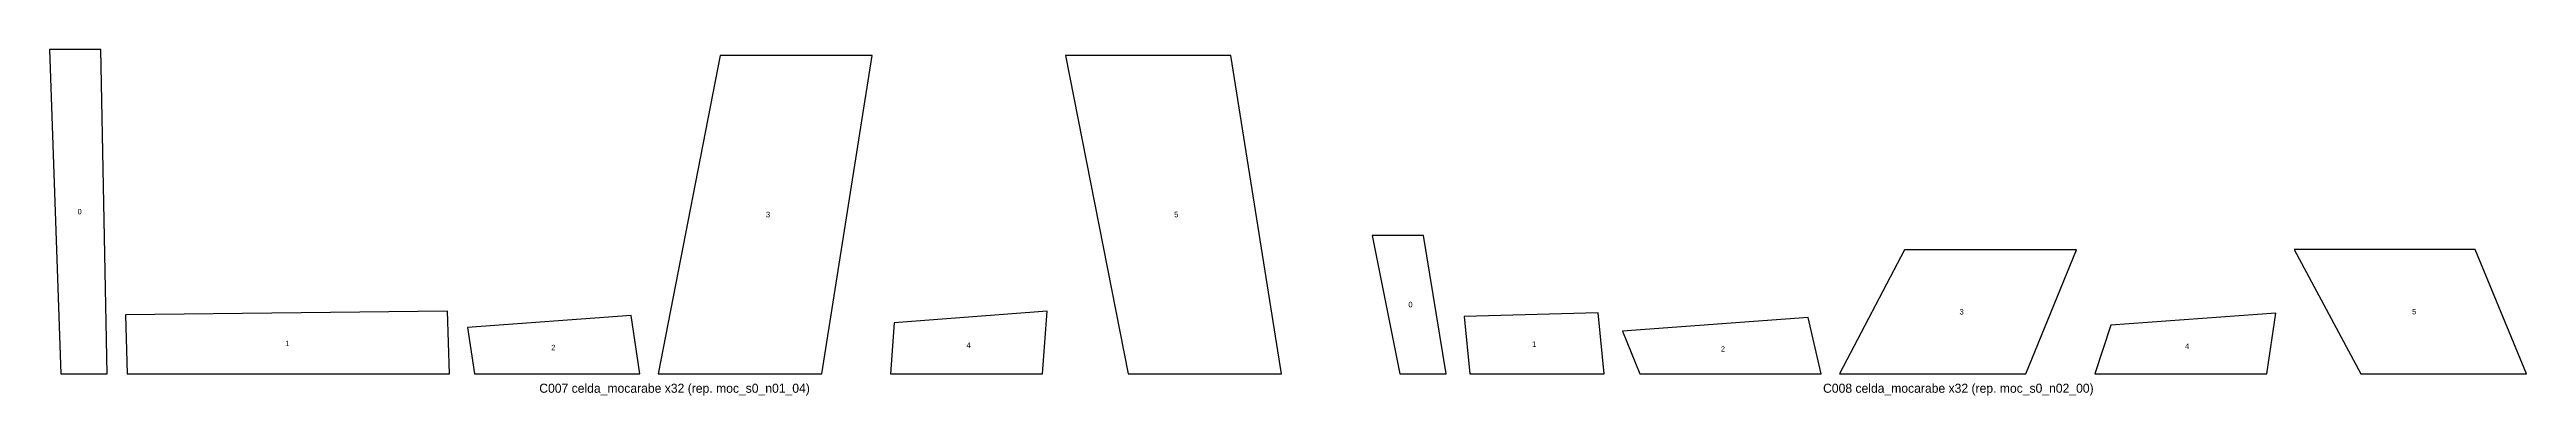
# Model space of a CAD drawing. Header units: metres. Extents: x 0 to 21, y -12 to 1.8.
# Drawn here: x 0 to 13.64, y -4.5 to -2.59 of the extents above; entities that cross this region are included whole.
import ezdxf
from ezdxf.enums import TextEntityAlignment as Align

# ---------------------------------------------------------------- set-up
doc = ezdxf.new("R2010")
doc.units = ezdxf.units.M
doc.layers.add('ESTM_PLANTILLA', color=7, linetype='Continuous')
doc.layers.add('ESTM_PLANTILLA_TEXTO', color=3, linetype='Continuous')

msp = doc.modelspace()

# ---------------------------------------------------------------- linework, layer by layer
at = {"layer": 'ESTM_PLANTILLA'}
for points in [[(0.062, -4.378), (0.318, -4.378), (0.282, -2.592), (0, -2.592)], [(3.352, -4.378), (4.255, -4.378), (4.532, -2.625), (3.694, -2.625)], [(5.941, -4.378), (6.786, -4.378), (6.507, -2.625), (5.596, -2.625)], [(7.439, -4.378), (7.693, -4.378), (7.568, -3.617), (7.286, -3.616)], [(9.86, -4.378), (10.887, -4.378), (11.166, -3.696), (10.219, -3.696)], [(12.733, -4.378), (13.645, -4.378), (13.362, -3.694), (12.364, -3.694)], [(0.427, -4.378), (2.203, -4.378), (2.193, -4.033), (0.418, -4.054)], [(2.341, -4.378), (3.252, -4.378), (3.204, -4.057), (2.303, -4.124)], [(4.632, -4.378), (5.47, -4.378), (5.496, -4.034), (4.653, -4.097)], [(7.824, -4.378), (8.564, -4.378), (8.53, -4.042), (7.793, -4.062)], [(8.761, -4.378), (9.76, -4.378), (9.688, -4.069), (8.664, -4.143)], [(11.266, -4.378), (12.214, -4.378), (12.264, -4.044), (11.355, -4.11)]]:
    msp.add_lwpolyline(points, close=True, dxfattribs=at)

# ---------------------------------------------------------------- texts
at = {"layer": 'ESTM_PLANTILLA_TEXTO'}
for s, height, p in [('0', 0.03, (0.166, -3.485)), ('3', 0.03, (3.958, -3.501)), ('5', 0.03, (6.207, -3.501)), ('0', 0.03, (7.497, -3.997)), ('3', 0.03, (10.533, -4.037)), ('5', 0.03, (13.026, -4.036)), ('1', 0.03, (1.31, -4.211)), ('2', 0.03, (2.775, -4.234)), ('4', 0.03, (5.063, -4.221)), ('1', 0.03, (8.178, -4.215)), ('2', 0.03, (9.218, -4.242)), ('4', 0.03, (11.775, -4.227)), ('C007 celda_mocarabe x32 (rep. moc_s0_n01_04)', 0.05, (3.443, -4.458)), ('C008 celda_mocarabe x32 (rep. moc_s0_n02_00)', 0.05, (10.515, -4.458))]:
    msp.add_text(s, height=height, dxfattribs=at).set_placement(p, align=Align.MIDDLE_CENTER)

doc.saveas('drawing.dxf')
